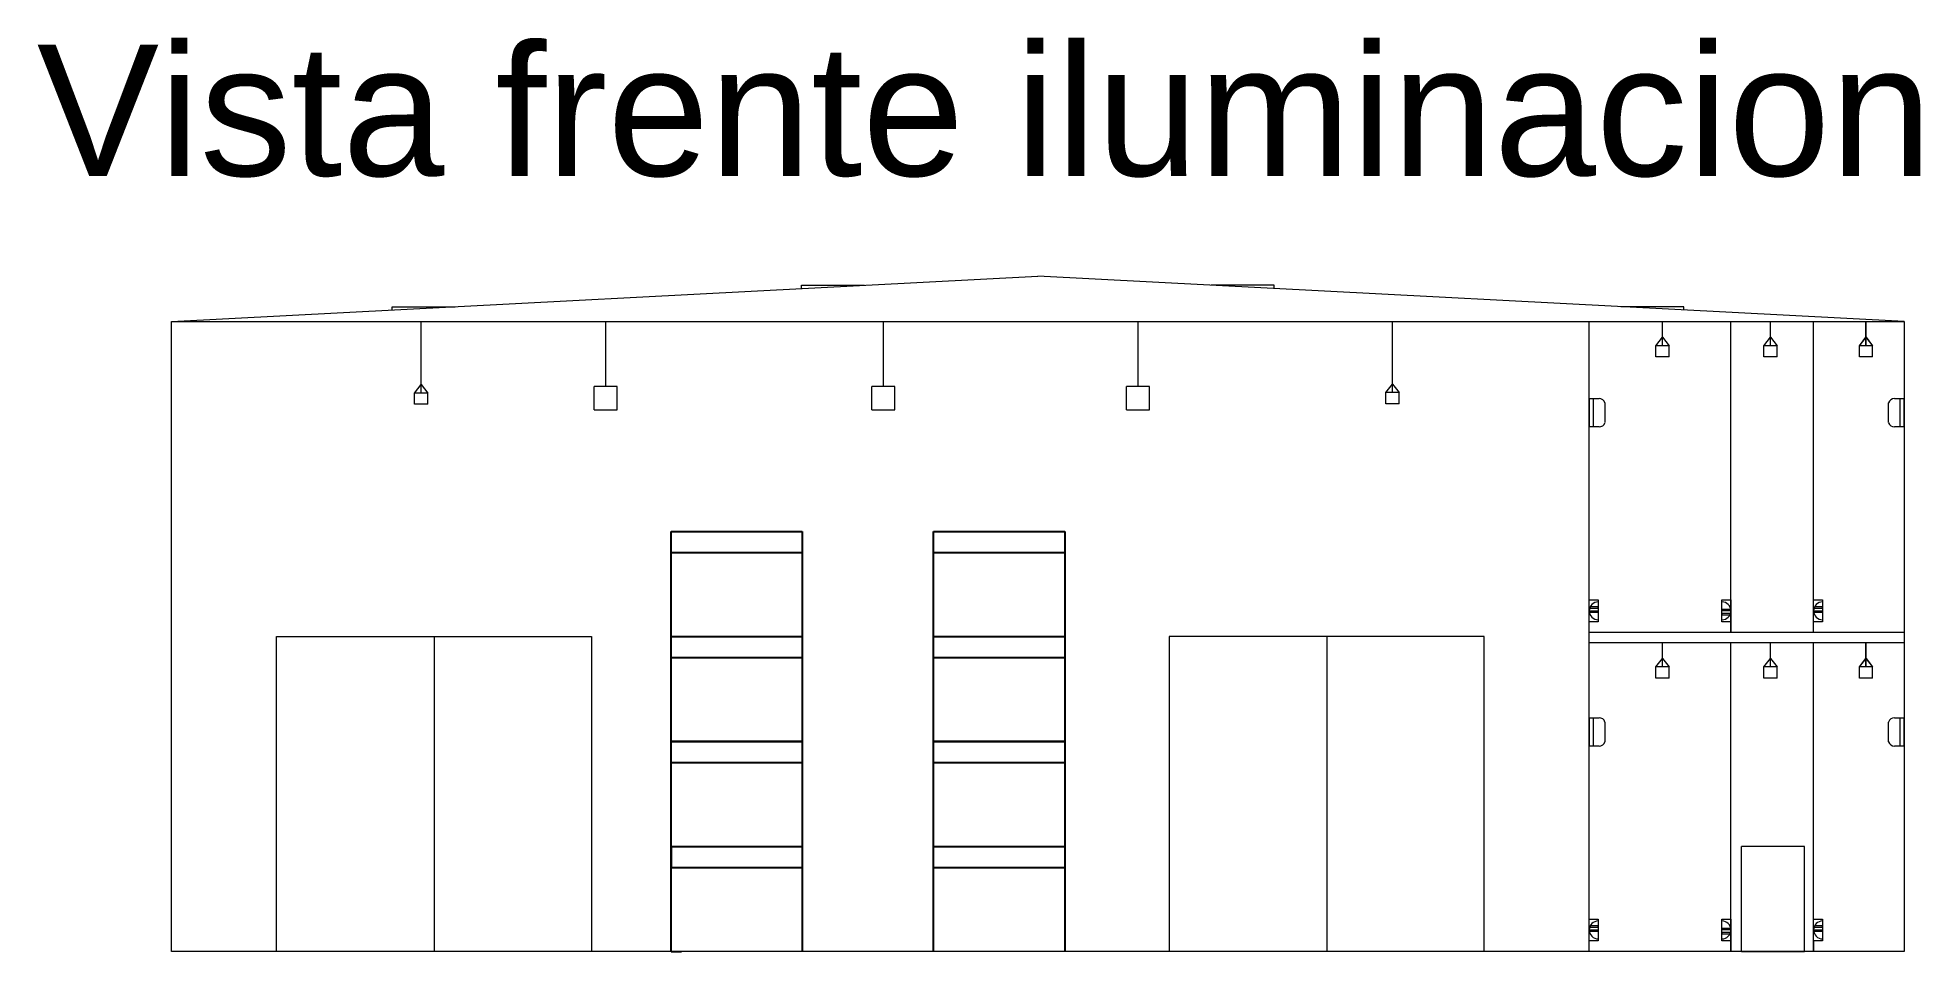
# Model space of a CAD drawing. Header units: millimetres. Extents: x -461 to 1315, y -154 to 152.
# Drawn here: x 853.27 to 889.13, y 26.38 to 43.79 of the extents above; entities that cross this region are included whole.
import ezdxf

# ---------------------------------------------------------------- set-up
doc = ezdxf.new("R2010")
doc.units = ezdxf.units.MM
doc.linetypes.add('DASHED', pattern=[0.75, 0.5, -0.25])
for name, color, linetype, lineweight in [('A-AREA', 7, 'Continuous', 5), ('A-DOOR', 251, 'Continuous', 13), ('A-ROOF', 200, 'Continuous', 13), ('A-WALL', 253, 'Continuous', 15), ('E-AUXL', 72, 'Continuous', 13), ('E-CONT', 222, 'DASHED', 13), ('E-LITE', 40, 'Continuous', 13)]:
    doc.layers.add(name, color=color, linetype=linetype, lineweight=lineweight)
doc.layers.add('C-TRAL', color=212, linetype='Continuous')
doc.styles.get("Standard").update_dxf_attribs({"font": 'arial.ttf'})

msp = doc.modelspace()

# ---------------------------------------------------------------- texts
at = {"layer": 'A-AREA', "insert": (853.259, 43.654), "char_height": 2.5, "attachment_point": 1}
msp.add_mtext_dynamic_manual_height_columns('Vista frente iluminacion', width=46.63284, gutter_width=12.5, heights=[0], dxfattribs=at)

# ---------------------------------------------------------------- blocks, each defined once
blk = doc.blocks.new('Aireaconcidicionado laterial')
at = {"layer": 'E-LITE'}
for p, q in [((887.092, 29.722), (887.28, 29.722)), ((887.092, 29.722), (887.092, 29.182)), ((887.177, 29.182), (887.177, 29.722)), ((887.392, 29.64), (887.392, 29.264)), ((887.28, 29.182), (887.092, 29.182))]:
    blk.add_line(p, q, dxfattribs=at)
for centre, start, end in [((887.28, 29.605), 17.521, 90), ((887.28, 29.299), 270, 342.479)]:
    blk.add_arc(centre, 0.117, start, end, dxfattribs=at)
blk = doc.blocks.new('BLOQUELATERALDETOMA')
at = {"layer": 'E-LITE'}
for p, q in [((887.092, 31.966), (887.264, 31.966)), ((887.092, 31.55), (887.092, 31.966)), ((887.264, 31.966), (887.264, 31.55)), ((887.092, 31.758), (887.264, 31.758)), ((887.264, 31.727), (887.092, 31.727)), ((887.264, 31.803), (887.098, 31.803)), ((887.264, 31.834), (887.11, 31.834)), ((887.264, 31.803), (887.264, 31.834)), ((887.264, 31.55), (887.092, 31.55))]:
    blk.add_line(p, q, dxfattribs=at)
blk.add_arc((887.264, 31.758), 0.171, 90, 270, dxfattribs=at)
blk = doc.blocks.new('LuminariaLateral')
at = {"layer": 'E-LITE'}
for p, q in [((884.098, 31.797, 0), (884.225, 31.957, 0)), ((884.225, 31.957, 0), (884.225, 32.257)), ((884.225, 31.797, 0), (884.225, 31.957, 0)), ((884.225, 31.957, 0), (884.351, 31.797, 0)), ((884.098, 31.583, 0), (884.098, 31.797, 0)), ((884.351, 31.797, 0), (884.098, 31.797, 0)), ((884.351, 31.583, 0.002), (884.098, 31.583, 0)), ((884.351, 31.583, 0), (884.351, 31.797, 0))]:
    blk.add_line(p, q, dxfattribs=at)

# ---------------------------------------------------------------- linework, layer by layer
at = {"layer": 'A-AREA'}
for p, q in [((855.827, 26.377), (855.827, 38.377)), ((855.827, 38.377), (888.827, 38.377)), ((888.827, 38.377), (888.827, 26.377)), ((888.827, 26.377), (855.827, 26.377))]:
    msp.add_line(p, q, dxfattribs=at)
at = {"layer": 'A-DOOR'}
for p, q in [((857.827, 26.377), (857.827, 32.377)), ((857.827, 32.377), (863.827, 32.377)), ((860.827, 32.377), (860.827, 26.377)), ((863.827, 32.377), (863.827, 26.377)), ((880.827, 32.377), (874.827, 32.377)), ((874.827, 32.377), (874.827, 26.377)), ((877.827, 32.377), (877.827, 26.377)), ((880.827, 26.377), (880.827, 32.377)), ((885.727, 26.377), (885.727, 28.377)), ((886.927, 28.377), (885.727, 28.377)), ((886.927, 26.377), (886.927, 28.377)), ((885.727, 26.377), (886.927, 26.377))]:
    msp.add_line(p, q, dxfattribs=at)
at = {"layer": 'A-ROOF'}
for p in [(855.827, 38.377), (888.827, 38.377)]:
    msp.add_line(p, (872.327, 39.242), dxfattribs=at)
at = {"layer": 'A-WALL'}
for p, q in [((882.827, 26.377), (882.827, 38.377)), ((885.527, 32.457), (885.527, 38.377)), ((887.102, 32.457), (887.102, 38.377)), ((885.527, 32.668), (885.527, 32.457)), ((882.827, 32.257), (882.827, 32.457)), ((882.827, 32.457), (888.827, 32.457)), ((888.827, 32.257), (882.827, 32.257)), ((885.527, 26.377), (885.527, 32.257)), ((887.102, 26.377), (887.102, 32.257)), ((885.527, 26.592), (885.527, 26.377)), ((887.102, 26.592), (887.102, 26.377))]:
    msp.add_line(p, q, dxfattribs=at)
at = {"layer": 'C-TRAL'}
for p, q in [((865.339, 32.377), (865.339, 34.377)), ((865.339, 34.377), (867.839, 34.377)), ((865.339, 34.377), (867.839, 34.377)), ((867.839, 34.377), (867.839, 32.377)), ((870.339, 32.377), (870.339, 34.377)), ((870.339, 34.377), (872.839, 34.377)), ((870.339, 34.377), (872.839, 34.377)), ((870.339, 34.377), (872.839, 34.377)), ((872.839, 34.377), (872.839, 32.377)), ((865.339, 33.977), (867.839, 33.977)), ((870.339, 33.977), (872.839, 33.977)), ((865.339, 30.377), (865.339, 32.377)), ((865.339, 32.377), (867.839, 32.377)), ((865.339, 32.377), (867.839, 32.377)), ((867.839, 32.377), (867.839, 30.377)), ((870.339, 30.377), (870.339, 32.377)), ((870.339, 32.377), (872.839, 32.377)), ((870.339, 32.377), (872.839, 32.377)), ((870.339, 32.377), (872.839, 32.377)), ((872.839, 32.377), (872.839, 30.377)), ((865.339, 31.977), (867.839, 31.977)), ((870.339, 31.977), (872.839, 31.977)), ((865.339, 28.377), (865.339, 30.377)), ((867.839, 30.377), (865.339, 30.377)), ((865.339, 30.377), (867.839, 30.377)), ((867.839, 30.377), (867.839, 30.377)), ((867.839, 30.377), (867.839, 28.377)), ((870.339, 28.377), (870.339, 30.377)), ((872.839, 30.377), (870.339, 30.377)), ((872.839, 30.377), (870.339, 30.377)), ((870.339, 30.377), (872.839, 30.377)), ((872.839, 30.377), (872.839, 30.377)), ((872.839, 30.377), (872.839, 28.377)), ((865.339, 29.977), (867.839, 29.977)), ((870.339, 29.977), (872.839, 29.977)), ((865.339, 28.377), (867.839, 28.377)), ((865.339, 26.377), (865.339, 28.377)), ((865.339, 28.377), (865.339, 27.977)), ((867.839, 28.377), (867.839, 26.377)), ((870.339, 28.377), (872.839, 28.377)), ((870.339, 26.377), (870.339, 28.377)), ((870.339, 28.377), (872.839, 28.377)), ((872.839, 28.377), (872.839, 26.377)), ((865.339, 27.977), (867.839, 27.977)), ((870.339, 27.977), (872.839, 27.977)), ((865.339, 26.377), (865.539, 26.377))]:
    msp.add_line(p, q, dxfattribs=at)
at = {"layer": 'E-AUXL'}
for p, q in [((867.827, 39.006), (867.827, 39.069)), ((867.827, 39.069), (869.027, 39.069)), ((876.827, 39.069), (875.627, 39.069)), ((876.827, 39.006), (876.827, 39.069)), ((860.027, 38.597), (860.027, 38.66)), ((860.027, 38.66), (861.227, 38.66)), ((884.627, 38.66), (883.427, 38.66)), ((884.627, 38.597), (884.627, 38.66))]:
    msp.add_line(p, q, dxfattribs=at)
at = {"layer": 'E-LITE'}
for p, q in [((860.581, 37.176, 0), (860.581, 38.377)), ((864.095, 37.138, 0.024), (864.095, 38.377)), ((869.384, 37.138), (869.384, 38.377)), ((874.236, 37.138, 0.024), (874.236, 38.377)), ((879.08, 37.184), (879.08, 38.385, 0)), ((884.225, 38.077), (884.225, 38.377, 0)), ((886.282, 38.077, 0.016), (886.282, 38.377, 0.016)), ((888.099, 38.077, 0.031), (888.099, 38.377, 0.031)), ((884.098, 37.917), (884.225, 38.077)), ((884.225, 37.917), (884.225, 38.077)), ((884.225, 38.077), (884.351, 37.917)), ((886.155, 37.917, 0.016), (886.282, 38.077, 0.016)), ((886.282, 37.917, 0.016), (886.282, 38.077, 0.016)), ((886.282, 38.077, 0.016), (886.408, 37.917, 0.016)), ((887.973, 37.917, 0.031), (888.099, 38.077, 0.031)), ((888.099, 37.917, 0.031), (888.099, 38.077, 0.031)), ((888.099, 38.077, 0.031), (888.226, 37.917, 0.031)), ((884.098, 37.703), (884.098, 37.917)), ((884.351, 37.917), (884.098, 37.917)), ((884.351, 37.703, 0.002), (884.098, 37.703)), ((884.351, 37.703), (884.351, 37.917)), ((886.155, 37.703, 0.016), (886.155, 37.917, 0.016)), ((886.408, 37.917, 0.016), (886.155, 37.917, 0.016)), ((886.408, 37.703, 0.018), (886.155, 37.703, 0.016)), ((886.408, 37.703, 0.016), (886.408, 37.917, 0.016)), ((887.973, 37.703, 0.031), (887.973, 37.917, 0.031)), ((888.226, 37.917, 0.031), (887.973, 37.917, 0.031)), ((888.226, 37.703, 0.033), (887.973, 37.703, 0.031)), ((888.226, 37.703, 0.031), (888.226, 37.917, 0.031)), ((860.454, 37.016, 0), (860.581, 37.176, 0)), ((860.454, 36.802, 0), (860.454, 37.016, 0)), ((860.707, 37.016, 0), (860.454, 37.016, 0)), ((860.581, 37.016, 0), (860.581, 37.176, 0)), ((860.581, 37.176, 0), (860.707, 37.016, 0)), ((860.707, 36.802, 0), (860.707, 37.016, 0)), ((864.315, 37.138, 0.024), (863.876, 37.138, 0.024)), ((863.876, 36.695, 0.024), (863.876, 37.138, 0.024)), ((864.315, 36.695, 0.024), (864.315, 37.138, 0.024)), ((869.603, 37.138), (869.164, 37.138)), ((869.164, 36.695), (869.164, 37.138)), ((869.603, 36.695), (869.603, 37.138)), ((874.455, 37.138, 0.024), (874.016, 37.138, 0.024)), ((874.016, 36.695, 0.024), (874.016, 37.138, 0.024)), ((874.455, 36.695, 0.024), (874.455, 37.138, 0.024)), ((878.954, 37.024), (879.08, 37.184)), ((878.954, 36.81), (878.954, 37.024)), ((879.207, 37.024), (878.954, 37.024)), ((878.954, 36.81), (878.954, 37.024)), ((879.207, 37.024), (878.954, 37.024)), ((879.08, 37.024), (879.08, 37.184)), ((879.08, 37.184), (879.207, 37.024)), ((879.207, 36.81), (879.207, 37.024)), ((879.207, 36.81), (879.207, 37.024)), ((860.707, 36.802, 0.002), (860.454, 36.802, 0)), ((863.876, 36.695, 0.024), (864.315, 36.695, 0.024)), ((864.315, 36.695, 0.024), (864.315, 36.839, 0.024)), ((869.164, 36.695), (869.603, 36.695)), ((869.603, 36.695), (869.603, 36.839)), ((874.016, 36.695, 0.024), (874.455, 36.695, 0.024)), ((874.455, 36.695, 0.024), (874.455, 36.839, 0.024)), ((879.207, 36.81, 0.002), (878.954, 36.81)), ((886.155, 31.797, 0.016), (886.282, 31.957, 0.016)), ((886.282, 31.957, 0.016), (886.282, 32.257, 0.016)), ((886.282, 31.797, 0.016), (886.282, 31.957, 0.016)), ((886.282, 31.957, 0.016), (886.408, 31.797, 0.016)), ((887.973, 31.797, 0.029), (888.099, 31.957, 0.029)), ((888.099, 31.957, 0.029), (888.099, 32.257, 0.029)), ((888.099, 31.797, 0.029), (888.099, 31.957, 0.029)), ((888.099, 31.957, 0.029), (888.226, 31.797, 0.029)), ((886.155, 31.583, 0.016), (886.155, 31.797, 0.016)), ((886.408, 31.797, 0.016), (886.155, 31.797, 0.016)), ((886.408, 31.583, 0.018), (886.155, 31.583, 0.016)), ((886.408, 31.583, 0.016), (886.408, 31.797, 0.016)), ((887.973, 31.583, 0.029), (887.973, 31.797, 0.029)), ((888.226, 31.797, 0.029), (887.973, 31.797, 0.029)), ((888.226, 31.583, 0.031), (887.973, 31.583, 0.029)), ((888.226, 31.583, 0.029), (888.226, 31.797, 0.029))]:
    msp.add_line(p, q, dxfattribs=at)

# ---------------------------------------------------------------- block references
at = {"layer": 'E-CONT', "lineweight": 20}
for p in [(0, 6.12, 0), (2.057, 6.12, 0.016), (3.875, 6.12, 0.029), (0, 0), (2.057, 0, 0.016), (3.875, 0, 0.029)]:
    msp.add_blockref('LuminariaLateral', p, dxfattribs=at)
at = {"layer": 'E-LITE'}
for name, p in [('Aireaconcidicionado laterial', (-4.265, 7.187)), ('BLOQUELATERALDETOMA', (-4.265, 1.107)), ('BLOQUELATERALDETOMA', (0.01, 1.107)), ('Aireaconcidicionado laterial', (-4.265, 1.107)), ('BLOQUELATERALDETOMA', (-4.265, -4.973)), ('BLOQUELATERALDETOMA', (0.01, -4.973))]:
    msp.add_blockref(name, p, dxfattribs=at)
for name, p, rotation in [('Aireaconcidicionado laterial', (1775.92, 66.091), 180), ('BLOQUELATERALDETOMA', (1772.62, 64.623), 179.9999999999687), ('Aireaconcidicionado laterial', (1775.92, 60.011), 180), ('BLOQUELATERALDETOMA', (1772.62, 58.543), 179.9999999999687)]:
    msp.add_blockref(name, p, dxfattribs=dict(at, rotation=rotation))

msp.set_redraw_order([(e.dxf.handle, doc.entitydb.next_handle()) for e in msp.query("TEXT MTEXT ATTDEF DIMENSION ARC_DIMENSION")])  # texts and dimensions are drawn at this point

doc.saveas('drawing.dxf')
